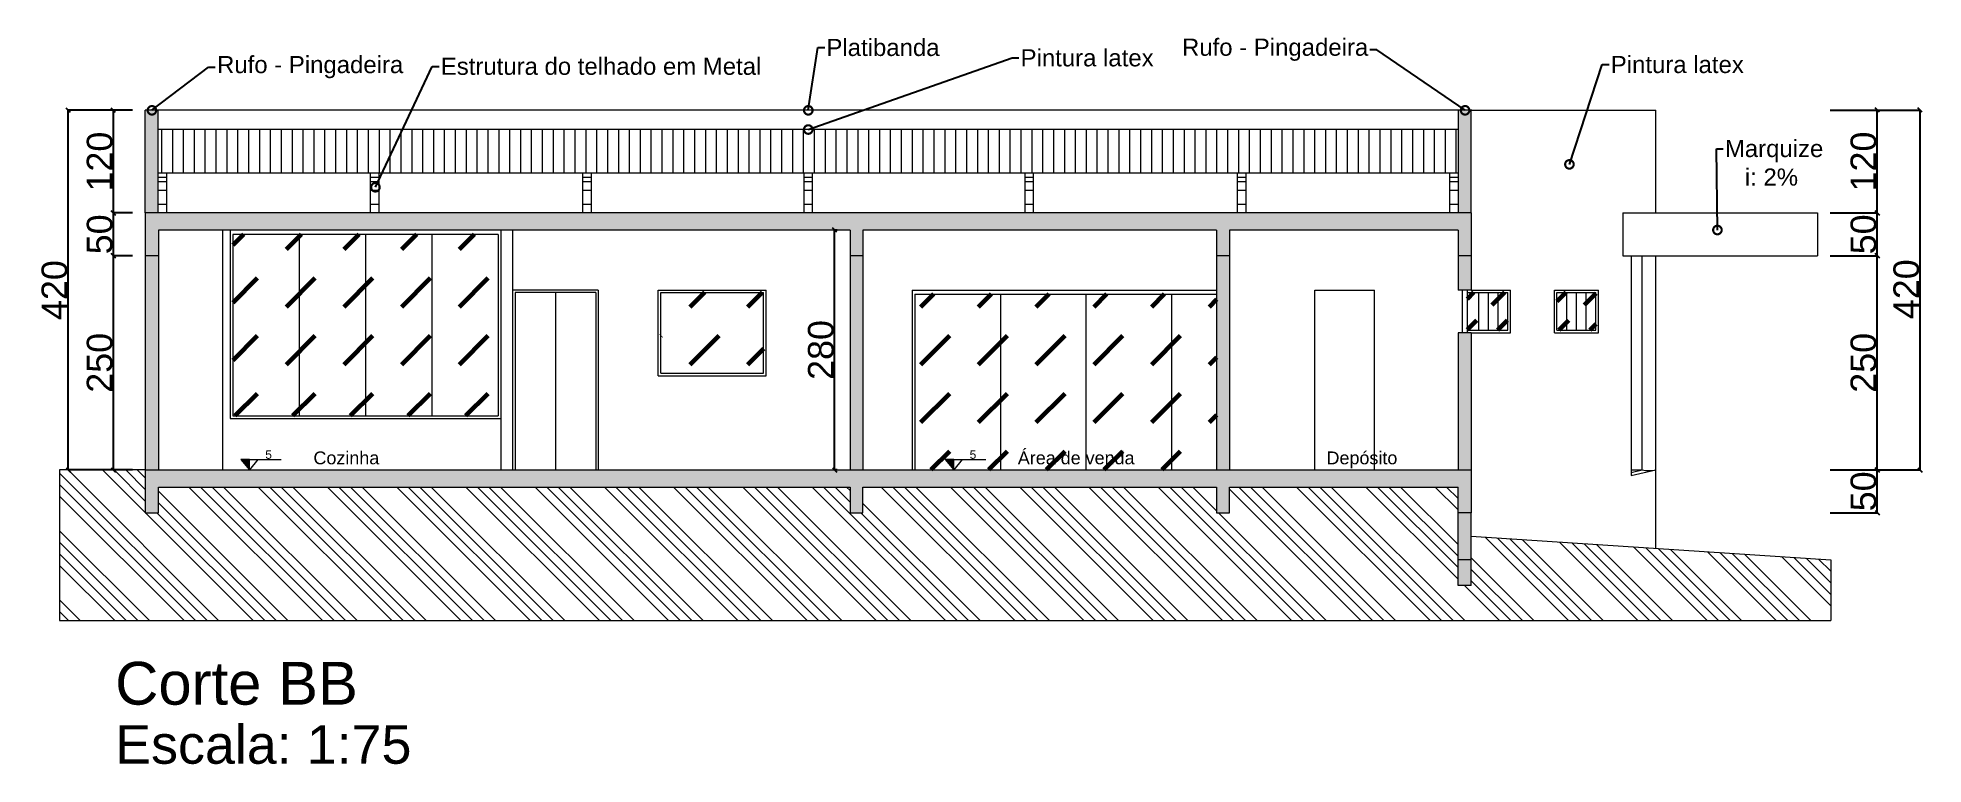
# Model space of a CAD drawing. Header units: millimetres. Extents: x -9997 to 44619, y -1295 to 91103.
# Drawn here: x -2853 to -651, y 54 to 902 of the extents above; entities that cross this region are included whole.
import ezdxf
from ezdxf import colors
from ezdxf.entities.mleader import LeaderData, LeaderLine
from ezdxf.math import Vec2, Vec3

# ---------------------------------------------------------------- set-up
doc = ezdxf.new("R2010")
doc.units = ezdxf.units.MM
doc.header["$LTSCALE"] = 0.1
doc.layers.get('0').update_dxf_attribs({"lineweight": 5})
for name, color, linetype, lineweight in [('aberturas', 6, 'Continuous', 0), ('alvenaria', 5, 'Continuous', 9), ('alvenaria longe', 253, 'Continuous', 0), ('Calha', 7, 'Continuous', 60), ('cota de nivel', 1, 'Continuous', 5), ('Cotas', 250, 'Continuous', 30), ('Hachuras', 250, 'Continuous', 0), ('Telha Fibrocimento', 252, 'Continuous', 0), ('telhado', 40, 'Continuous', 5)]:
    doc.layers.add(name, color=color, linetype=linetype, lineweight=lineweight)
doc.layers.add('ARQ-NOME-AMBIENTE', color=7, linetype='Continuous')
doc.layers.add('nome de ambiente', color=3, linetype='Continuous')
doc.layers.add('corte terreno', color=7, linetype='Continuous', lineweight=5, true_color=0x4f342a)
doc.styles.get("Standard").update_dxf_attribs({"font": 'arial.ttf'})
doc.styles.add('TITULO-NBC', font='arial.ttf')
doc.linetypes.add('ZIGZAG', pattern='A,0.00254,-5.08,[131,ltypeshp.shx,S=5.08,R=0,X=-5.08,Y=0],-10.16,[131,ltypeshp.shx,S=5.08,R=180,X=5.08,Y=0],-5.08', length=20.32254)
doc.dimstyles.new('ISO-25', dxfattribs={"dimtxt": 30, "dimasz": 5, "dimexe": 0, "dimexo": 15, "dimtad": 1, "dimtxsty": 'Standard', "dimblk": 'OBLIQUE', "dimcen": 0, "dimclrd": 7, "dimclre": 7, "dimclrt": 7, "dimadec": 8, "dimazin": 0, "dimtfac": 1, "dimtmove": 0, "dimatfit": 3, "dimldrblk": 'OBLIQUE', "dimfxl": 5, "dimtfillclr": 250, "dimarcsym": 0})

msp = doc.modelspace()

# ---------------------------------------------------------------- texts
at = {"layer": 'ARQ-NOME-AMBIENTE', "color": 5, "transparency": 33554687, "style": 'TITULO-NBC'}
for s, p in [('Cozinha', (-2530.951, 403.755)), ('Área de venda', (-1708.609, 403.755)), ('Depósito', (-1348.209, 403.755))]:
    msp.add_text(s, height=15, dxfattribs=at).set_placement(p)
at = {"layer": 'cota de nivel', "lineweight": 5, "transparency": 33554687, "char_height": 10, "attachment_point": 1}
for insert in [(-2587.207, 420.169), (-1764.865, 420.169)]:
    msp.add_mtext_dynamic_manual_height_columns('5', width=13.84742, gutter_width=50, heights=[0], dxfattribs=dict(at, insert=insert))
at = {"layer": 'nome de ambiente', "color": 18, "lineweight": 0, "true_color": 0x000000}
for s, height, p in [('Corte BB', 50, (-2762.427, 123.144)), ('Escala: 1:75', 45, (-2762.427, 54.191))]:
    msp.add_text(s, height=height, dxfattribs=at).set_placement(p)

# ---------------------------------------------------------------- blocks, each defined once
blk = doc.blocks.new('_DotSmall')
at = {"color": 0, "linetype": 'ByBlock', "const_width": 0.5}
blk.add_lwpolyline([(-0.0625, 0, 1), (0.0625, 0, 1)], format="xyb", close=True, dxfattribs=at)
blk = doc.blocks.new('_Oblique')
at = {"color": 0, "linetype": 'ByBlock', "lineweight": -2}
blk.add_line((-0.5, -0.5), (0.5, 0.5), dxfattribs=at)
blk = doc.blocks.new('*D163')
at = {"layer": 'alvenaria', "color": 7, "linetype": 'ByBlock', "lineweight": -2, "transparency": 16777216}
for p, q in [((-2742.3, 647.2), (-2764.5, 647.2)), ((-2742.3, 397.2), (-2764.5, 397.2))]:
    blk.add_line(p, q, dxfattribs=at)
at = {"layer": 'alvenaria', "color": 7, "lineweight": -2, "transparency": 16777216}
blk.add_line((-2764.5, 397.2), (-2764.5, 647.2), dxfattribs=at)
at = {"layer": 'Defpoints', "color": 0, "linetype": 'ByBlock', "transparency": 16777216}
for p in [(-2764.5, 647.2), (-2727.3, 647.2), (-2727.3, 397.2)]:
    blk.add_point(p, dxfattribs=at)
at = {"layer": 'alvenaria', "color": 7, "linetype": 'ByBlock', "lineweight": -2, "transparency": 16777216, "xscale": 5, "yscale": 5, "zscale": 5}
for p, rotation in [((-2764.5, 647.2), 90), ((-2764.5, 397.2), 270)]:
    blk.add_blockref('_Oblique', p, dxfattribs=dict(at, rotation=rotation))
at = {"layer": 'alvenaria', "color": 7, "linetype": 'ByBlock', "transparency": 16777216, "insert": (-2780.4, 522.2), "char_height": 30, "attachment_point": 5, "rotation": 90}
blk.add_mtext('250', dxfattribs=at)
blk = doc.blocks.new('*D164')
at = {"layer": 'alvenaria', "color": 7, "linetype": 'ByBlock', "lineweight": -2, "transparency": 16777216}
for p, q in [((-2742.3, 697.2), (-2764.5, 697.2)), ((-2742.3, 647.2), (-2764.5, 647.2))]:
    blk.add_line(p, q, dxfattribs=at)
at = {"layer": 'alvenaria', "color": 7, "lineweight": -2, "transparency": 16777216}
blk.add_line((-2764.5, 647.2), (-2764.5, 697.2), dxfattribs=at)
at = {"layer": 'Defpoints', "color": 0, "linetype": 'ByBlock', "transparency": 16777216}
for p in [(-2764.5, 697.2), (-2727.3, 697.2), (-2727.3, 647.2)]:
    blk.add_point(p, dxfattribs=at)
at = {"layer": 'alvenaria', "color": 7, "linetype": 'ByBlock', "lineweight": -2, "transparency": 16777216, "xscale": 5, "yscale": 5, "zscale": 5}
for p, rotation in [((-2764.5, 697.2), 90), ((-2764.5, 647.2), 270)]:
    blk.add_blockref('_Oblique', p, dxfattribs=dict(at, rotation=rotation))
at = {"layer": 'alvenaria', "color": 7, "linetype": 'ByBlock', "transparency": 16777216, "insert": (-2780.4, 672.2), "char_height": 30, "attachment_point": 5, "rotation": 90}
blk.add_mtext('50', dxfattribs=at)
blk = doc.blocks.new('*D165')
at = {"layer": 'alvenaria', "color": 7, "linetype": 'ByBlock', "lineweight": -2, "transparency": 16777216}
for p, q in [((-2742.3, 817), (-2764.5, 817)), ((-2742.3, 697.2), (-2764.5, 697.2))]:
    blk.add_line(p, q, dxfattribs=at)
at = {"layer": 'alvenaria', "color": 7, "lineweight": -2, "transparency": 16777216}
blk.add_line((-2764.5, 697.2), (-2764.5, 817), dxfattribs=at)
at = {"layer": 'Defpoints', "color": 0, "linetype": 'ByBlock', "transparency": 16777216}
for p in [(-2764.5, 817), (-2727.3, 817), (-2727.3, 697.2)]:
    blk.add_point(p, dxfattribs=at)
at = {"layer": 'alvenaria', "color": 7, "linetype": 'ByBlock', "lineweight": -2, "transparency": 16777216, "xscale": 5, "yscale": 5, "zscale": 5}
for p, rotation in [((-2764.5, 817), 90), ((-2764.5, 697.2), 270)]:
    blk.add_blockref('_Oblique', p, dxfattribs=dict(at, rotation=rotation))
at = {"layer": 'alvenaria', "color": 7, "linetype": 'ByBlock', "transparency": 16777216, "insert": (-2780.4, 757.1), "char_height": 30, "attachment_point": 5, "rotation": 90}
blk.add_mtext('120', dxfattribs=at)
blk = doc.blocks.new('*D166')
at = {"layer": 'alvenaria', "color": 7, "linetype": 'ByBlock', "lineweight": -2, "transparency": 16777216}
for p, q in [((-2742.3, 817), (-2817.2, 817)), ((-2742.3, 397.2), (-2817.2, 397.2))]:
    blk.add_line(p, q, dxfattribs=at)
at = {"layer": 'alvenaria', "color": 7, "lineweight": -2, "transparency": 16777216}
blk.add_line((-2817.2, 397.2), (-2817.2, 817), dxfattribs=at)
at = {"layer": 'Defpoints', "color": 0, "linetype": 'ByBlock', "transparency": 16777216}
for p in [(-2817.2, 817), (-2727.3, 817), (-2727.3, 397.2)]:
    blk.add_point(p, dxfattribs=at)
at = {"layer": 'alvenaria', "color": 7, "linetype": 'ByBlock', "lineweight": -2, "transparency": 16777216, "xscale": 5, "yscale": 5, "zscale": 5}
for p, rotation in [((-2817.2, 817), 90), ((-2817.2, 397.2), 270)]:
    blk.add_blockref('_Oblique', p, dxfattribs=dict(at, rotation=rotation))
at = {"layer": 'alvenaria', "color": 7, "linetype": 'ByBlock', "transparency": 16777216, "insert": (-2833.2, 607.1), "char_height": 30, "attachment_point": 5, "rotation": 90}
blk.add_mtext('420', dxfattribs=at)
blk = doc.blocks.new('*D167')
at = {"layer": 'alvenaria', "color": 7, "linetype": 'ByBlock', "lineweight": -2, "transparency": 16777216}
for p, q in [((-1919.4, 677.2), (-1922.5, 677.2)), ((-1919.4, 397.2), (-1922.5, 397.2))]:
    blk.add_line(p, q, dxfattribs=at)
at = {"layer": 'alvenaria', "color": 7, "lineweight": -2, "transparency": 16777216}
blk.add_line((-1922.5, 397.2), (-1922.5, 677.2), dxfattribs=at)
at = {"layer": 'Defpoints', "color": 0, "linetype": 'ByBlock', "transparency": 16777216}
for p in [(-1922.5, 677.2), (-1904.4, 677.2), (-1904.4, 397.2)]:
    blk.add_point(p, dxfattribs=at)
at = {"layer": 'alvenaria', "color": 7, "linetype": 'ByBlock', "lineweight": -2, "transparency": 16777216, "xscale": 5, "yscale": 5, "zscale": 5}
for p, rotation in [((-1922.5, 677.2), 90), ((-1922.5, 397.2), 270)]:
    blk.add_blockref('_Oblique', p, dxfattribs=dict(at, rotation=rotation))
at = {"layer": 'alvenaria', "color": 7, "linetype": 'ByBlock', "transparency": 16777216, "insert": (-1938.4, 537.2), "char_height": 30, "attachment_point": 5, "rotation": 90}
blk.add_mtext('280', dxfattribs=at)
blk = doc.blocks.new('*D157')
at = {"layer": 'alvenaria', "color": 7, "linetype": 'ByBlock', "lineweight": -2, "transparency": 16777216}
for p, q in [((-760.1, 647.2), (-705.3, 647.2)), ((-760.1, 397.2), (-705.3, 397.2))]:
    blk.add_line(p, q, dxfattribs=at)
at = {"layer": 'alvenaria', "color": 7, "lineweight": -2, "transparency": 16777216}
blk.add_line((-705.3, 397.2), (-705.3, 647.2), dxfattribs=at)
at = {"layer": 'Defpoints', "color": 0, "linetype": 'ByBlock', "transparency": 16777216}
for p in [(-775.1, 647.2), (-705.3, 647.2), (-775.1, 397.2)]:
    blk.add_point(p, dxfattribs=at)
at = {"layer": 'alvenaria', "color": 7, "linetype": 'ByBlock', "lineweight": -2, "transparency": 16777216, "xscale": 5, "yscale": 5, "zscale": 5}
for p, rotation in [((-705.3, 647.2), 90), ((-705.3, 397.2), 270)]:
    blk.add_blockref('_Oblique', p, dxfattribs=dict(at, rotation=rotation))
at = {"layer": 'alvenaria', "color": 7, "linetype": 'ByBlock', "transparency": 16777216, "insert": (-721.2, 522.2), "char_height": 30, "attachment_point": 5, "rotation": 90}
blk.add_mtext('250', dxfattribs=at)
blk = doc.blocks.new('*D168')
at = {"layer": 'alvenaria', "color": 7, "linetype": 'ByBlock', "lineweight": -2, "transparency": 16777216}
for p, q in [((-760.1, 697.2), (-705.3, 697.2)), ((-760.1, 647.2), (-705.3, 647.2))]:
    blk.add_line(p, q, dxfattribs=at)
at = {"layer": 'alvenaria', "color": 7, "lineweight": -2, "transparency": 16777216}
blk.add_line((-705.3, 647.2), (-705.3, 697.2), dxfattribs=at)
at = {"layer": 'Defpoints', "color": 0, "linetype": 'ByBlock', "transparency": 16777216}
for p in [(-775.1, 697.2), (-705.3, 697.2), (-775.1, 647.2)]:
    blk.add_point(p, dxfattribs=at)
at = {"layer": 'alvenaria', "color": 7, "linetype": 'ByBlock', "lineweight": -2, "transparency": 16777216, "xscale": 5, "yscale": 5, "zscale": 5}
for p, rotation in [((-705.3, 697.2), 90), ((-705.3, 647.2), 270)]:
    blk.add_blockref('_Oblique', p, dxfattribs=dict(at, rotation=rotation))
at = {"layer": 'alvenaria', "color": 7, "linetype": 'ByBlock', "transparency": 16777216, "insert": (-721.2, 672.2), "char_height": 30, "attachment_point": 5, "rotation": 90}
blk.add_mtext('50', dxfattribs=at)
blk = doc.blocks.new('*D169')
at = {"layer": 'alvenaria', "color": 7, "linetype": 'ByBlock', "lineweight": -2, "transparency": 16777216}
for p, q in [((-760.1, 817.2), (-705.3, 817.2)), ((-760.1, 697.2), (-705.3, 697.2))]:
    blk.add_line(p, q, dxfattribs=at)
at = {"layer": 'alvenaria', "color": 7, "lineweight": -2, "transparency": 16777216}
blk.add_line((-705.3, 697.2), (-705.3, 817.2), dxfattribs=at)
at = {"layer": 'Defpoints', "color": 0, "linetype": 'ByBlock', "transparency": 16777216}
for p in [(-775.1, 817.2), (-705.3, 817.2), (-775.1, 697.2)]:
    blk.add_point(p, dxfattribs=at)
at = {"layer": 'alvenaria', "color": 7, "linetype": 'ByBlock', "lineweight": -2, "transparency": 16777216, "xscale": 5, "yscale": 5, "zscale": 5}
for p, rotation in [((-705.3, 817.2), 90), ((-705.3, 697.2), 270)]:
    blk.add_blockref('_Oblique', p, dxfattribs=dict(at, rotation=rotation))
at = {"layer": 'alvenaria', "color": 7, "linetype": 'ByBlock', "transparency": 16777216, "insert": (-721.2, 757.2), "char_height": 30, "attachment_point": 5, "rotation": 90}
blk.add_mtext('120', dxfattribs=at)
blk = doc.blocks.new('*D158')
at = {"layer": 'alvenaria', "color": 7, "linetype": 'ByBlock', "lineweight": -2, "transparency": 16777216}
for p, q in [((-760.1, 817.2), (-655.2, 817.2)), ((-760.1, 397.2), (-655.2, 397.2))]:
    blk.add_line(p, q, dxfattribs=at)
at = {"layer": 'alvenaria', "color": 7, "lineweight": -2, "transparency": 16777216}
blk.add_line((-655.2, 397.2), (-655.2, 817.2), dxfattribs=at)
at = {"layer": 'Defpoints', "color": 0, "linetype": 'ByBlock', "transparency": 16777216}
for p in [(-775.1, 817.2), (-655.2, 817.2), (-775.1, 397.2)]:
    blk.add_point(p, dxfattribs=at)
at = {"layer": 'alvenaria', "color": 7, "linetype": 'ByBlock', "lineweight": -2, "transparency": 16777216, "xscale": 5, "yscale": 5, "zscale": 5}
for p, rotation in [((-655.2, 817.2), 90), ((-655.2, 397.2), 270)]:
    blk.add_blockref('_Oblique', p, dxfattribs=dict(at, rotation=rotation))
at = {"layer": 'alvenaria', "color": 7, "linetype": 'ByBlock', "transparency": 16777216, "insert": (-671.2, 608.1), "char_height": 30, "attachment_point": 5, "rotation": 90}
blk.add_mtext('420', dxfattribs=at)
blk = doc.blocks.new('*D159')
at = {"layer": 'alvenaria', "color": 7, "linetype": 'ByBlock', "lineweight": -2, "transparency": 16777216}
for p, q in [((-760.1, 397.2), (-705.3, 397.2)), ((-760.1, 347.2), (-705.3, 347.2))]:
    blk.add_line(p, q, dxfattribs=at)
at = {"layer": 'alvenaria', "color": 7, "lineweight": -2, "transparency": 16777216}
blk.add_line((-705.3, 347.2), (-705.3, 397.2), dxfattribs=at)
at = {"layer": 'Defpoints', "color": 0, "linetype": 'ByBlock', "transparency": 16777216}
for p in [(-775.1, 397.2), (-705.3, 397.2), (-775.1, 347.2)]:
    blk.add_point(p, dxfattribs=at)
at = {"layer": 'alvenaria', "color": 7, "linetype": 'ByBlock', "lineweight": -2, "transparency": 16777216, "xscale": 5, "yscale": 5, "zscale": 5}
for p, rotation in [((-705.3, 397.2), 90), ((-705.3, 347.2), 270)]:
    blk.add_blockref('_Oblique', p, dxfattribs=dict(at, rotation=rotation))
at = {"layer": 'alvenaria', "color": 7, "linetype": 'ByBlock', "transparency": 16777216, "insert": (-721.2, 372.2), "char_height": 30, "attachment_point": 5, "rotation": 90}
blk.add_mtext('50', dxfattribs=at)

# ---------------------------------------------------------------- dimensions: what is measured, and where the dimension line sits
at = {"layer": 'alvenaria', "color": 30, "linetype": 'ByBlock', "true_color": 0xf26722}
dim = msp.add_linear_dim(base=(-2817.233, 816.972), p1=(-2727.282, 397.196), p2=(-2727.282, 816.972), angle=90, text='420', dimstyle='ISO-25', dxfattribs=at)
dim.commit()
dim.dimension.update_dxf_attribs({"geometry": '*D166', "text_midpoint": (-2833.175, 607.084)})
dim = msp.add_linear_dim(base=(-2764.463, 816.972), p1=(-2727.282, 697.196), p2=(-2727.282, 816.972), angle=90, text='120', dimstyle='ISO-25', override={"dimtmove": 1}, dxfattribs=at)
dim.commit()
dim.dimension.update_dxf_attribs({"geometry": '*D165', "text_midpoint": (-2780.405, 757.084)})
for base, p1, p2, picture, middle in [((-705.298, 817.196), (-775.057, 697.196), (-775.057, 817.196), '*D169', (-721.241, 757.196)), ((-2764.463, 697.196), (-2727.282, 647.196), (-2727.282, 697.196), '*D164', (-2780.405, 672.196)), ((-705.298, 697.196), (-775.057, 647.196), (-775.057, 697.196), '*D168', (-721.241, 672.196))]:
    dim = msp.add_linear_dim(base=base, p1=p1, p2=p2, angle=90, dimstyle='ISO-25', override={"dimtmove": 1}, dxfattribs=at)
    dim.commit()
    dim.dimension.update_dxf_attribs({"geometry": picture, "text_midpoint": middle})
dim = msp.add_linear_dim(base=(-655.232, 817.196), p1=(-775.057, 397.196), p2=(-775.057, 817.196), angle=90, dimstyle='ISO-25', dxfattribs=at)
dim.commit()
dim.dimension.update_dxf_attribs({"geometry": '*D158', "text_midpoint": (-655.232, 608.129), "dimtype": 161})
for base, p1, p2, picture, middle in [((-1922.492, 677.196), (-1904.417, 397.196), (-1904.417, 677.196), '*D167', (-1938.435, 537.196)), ((-2764.463, 647.196), (-2727.282, 397.196), (-2727.282, 647.196), '*D163', (-2780.405, 522.196)), ((-705.298, 647.196), (-775.057, 397.196), (-775.057, 647.196), '*D157', (-721.241, 522.196)), ((-705.298, 397.196), (-775.057, 347.196), (-775.057, 397.196), '*D159', (-721.241, 372.196))]:
    dim = msp.add_linear_dim(base=base, p1=p1, p2=p2, angle=90, dimstyle='ISO-25', dxfattribs=at)
    dim.commit()
    dim.dimension.update_dxf_attribs({"geometry": picture, "text_midpoint": middle})

# ---------------------------------------------------------------- hatches: boundary and pattern name
at = {"layer": 'aberturas', "linetype": 'ByBlock', "true_color": 0x939598}
h = msp.add_hatch(color=252, dxfattribs=at)
h.dxf.hatch_style = 1
h.paths.add_polyline_path([(-2711.758, 647.196), (-2727.282, 647.196), (-2727.282, 397.196), (-2711.758, 397.196)])
h.paths.add_polyline_path([(-2712.282, 816.972), (-2727.282, 816.972), (-2727.282, 697.196), (-2712.282, 697.196)])
h.paths.add_polyline_path([(-1904.417, 397.196), (-1889.417, 397.196), (-1889.417, 647.196), (-1904.417, 647.196)])
h.paths.add_polyline_path([(-1476.617, 397.196), (-1461.617, 397.196), (-1461.617, 647.196), (-1476.617, 647.196)])
h.paths.add_polyline_path([(-1194.695, 292.196), (-1179.172, 292.196), (-1179.172, 347.196), (-1194.695, 347.196)])
h.paths.add_polyline_path([(-1194.695, 397.196), (-1179.172, 397.196), (-1179.172, 557.196), (-1194.695, 557.196)])
h.paths.add_polyline_path([(-1179.172, 647.196), (-1194.695, 647.196), (-1194.695, 607.196), (-1179.172, 607.196)])
h.paths.add_polyline_path([(-1194.172, 697.196), (-1179.172, 697.196), (-1179.172, 816.972), (-1194.172, 816.972)])
at = {"layer": 'Calha', "linetype": 'ByBlock'}
h = msp.add_hatch(dxfattribs=at)
h.set_pattern_fill('DASH', color=4, scale=15, angle=225)
h.set_pattern_definition([(225, (-12093.31, 822.91), (-2e-14, -67.35192), [47.625, -47.625])])
h.paths.add_polyline_path([(-2625.254, 460.196), (-2547.754, 460.196), (-2547.754, 672.196), (-2625.254, 672.196)])
h.paths.add_polyline_path([(-2547.754, 460.196), (-2470.254, 460.196), (-2470.254, 672.196), (-2547.754, 672.196)])
h.paths.add_polyline_path([(-2470.254, 460.196), (-2392.754, 460.196), (-2392.754, 672.196), (-2470.254, 672.196)])
h.paths.add_polyline_path([(-2392.754, 460.196), (-2315.254, 460.196), (-2315.254, 672.196), (-2392.754, 672.196)])
h.paths.add_polyline_path([(-2125.454, 510.196), (-2005.454, 510.196), (-2005.454, 604.196), (-2125.454, 604.196)])
h.paths.add_polyline_path([(-1829.017, 397.196), (-1476.617, 397.196), (-1476.617, 602.196), (-1829.017, 602.196)])
h = msp.add_hatch(dxfattribs=at)
h.set_pattern_fill('DASH', color=4, scale=8, angle=225)
h.set_pattern_definition([(225, (-12093.31, 822.912), (-8e-15, -35.921024), [25.4, -25.4])])
h.paths.add_polyline_path([(-1184.172, 560.196), (-1170.496, 560.196), (-1170.496, 604.196), (-1184.172, 604.196)])
h.paths.add_polyline_path([(-1170.496, 560.196), (-1159.123, 560.196), (-1159.123, 604.196), (-1170.496, 604.196)])
h.paths.add_polyline_path([(-1159.123, 560.196), (-1147.75, 560.196), (-1147.75, 604.196), (-1159.123, 604.196)])
h.paths.add_polyline_path([(-1147.75, 560.196), (-1136.377, 560.196), (-1136.377, 604.196), (-1147.75, 604.196)])
h.paths.add_polyline_path([(-1079.198, 560.196), (-1067.825, 560.196), (-1067.825, 604.196), (-1079.198, 604.196)])
h.paths.add_polyline_path([(-1067.825, 560.196), (-1056.451, 560.196), (-1056.451, 604.196), (-1067.825, 604.196)])
h.paths.add_polyline_path([(-1056.451, 560.196), (-1045.078, 560.196), (-1045.078, 604.196), (-1056.451, 604.196)])
h.paths.add_polyline_path([(-1045.078, 560.196), (-1033.705, 560.196), (-1033.705, 604.196), (-1045.078, 604.196)])
at = {"layer": 'corte terreno', "linetype": 'ByBlock', "lineweight": 0}
h = msp.add_hatch(dxfattribs=at)
h.set_pattern_fill('ANSI34', color=256, scale=3, angle=450)
h.set_pattern_definition([(135, (-12093.31, 822.91), (-40.41115, -40.41115), []), (135, (-12093.31, 836.38), (-40.41115, -40.41115), []), (135, (-12093.31, 849.853), (-40.41115, -40.41115), []), (135, (-12093.31, 863.323), (-40.41115, -40.41115), [])])
h.paths.add_polyline_path([(-759.364, 221.358), (-759.364, 292.196), (-1179.172, 319.696), (-1179.172, 262.196), (-1194.695, 262.196), (-1194.695, 292.196), (-1194.695, 347.196), (-1194.695, 377.196), (-1461.617, 377.196), (-1461.617, 347.196), (-1476.617, 347.196), (-1476.617, 377.196), (-1889.417, 377.196), (-1889.417, 347.196), (-1904.417, 347.196), (-1904.417, 377.196), (-2711.758, 377.196), (-2711.758, 347.196), (-2727.282, 347.196), (-2727.282, 377.196), (-2727.282, 397.196), (-2827.282, 397.196), (-2827.282, 221.358)])
at = {"layer": 'cota de nivel', "linetype": 'ByBlock'}
h = msp.add_hatch(color=256, dxfattribs=at)
h.dxf.hatch_style = 1
h.paths.add_polyline_path([(-2605.738, 409.22), (-2615.738, 409.22), (-2605.738, 397.196)])
h = msp.add_hatch(color=256, dxfattribs=at)
h.dxf.hatch_style = 1
h.paths.add_polyline_path([(-1783.397, 409.22), (-1793.397, 409.22), (-1783.397, 397.196)])
at = {"layer": 'Hachuras', "linetype": 'ByBlock', "lineweight": 0, "true_color": 0x000000}
h = msp.add_hatch(dxfattribs=at)
h.set_pattern_fill('AR-CONC', color=18, scale=0.1)
h.set_pattern_definition([(50, (741.687, 417.272), (18.21847, -1.59391), [1.905, -20.955]), (355, (741.687, 417.272), (-3.52434, 19.10568), [1.524, -16.76406]), (100.45144, (743.205, 417.14), (14.694125, 17.511775), [1.619, -17.80902]), (46.1842, (741.687, 422.352), (27.1079, -4.20423), [2.8575, -31.4325]), (96.6356, (743.946, 422.002), (23.74041, 24.74261), [2.4285, -26.71356]), (351.18415, (741.687, 422.352), (23.74041, 24.74261), [2.286, -25.14597]), (21, (744.227, 421.082), (15.16144, -10.22652), [1.905, -20.955]), (326, (744.227, 421.082), (6.1802, 18.4188), [1.524, -16.764]), (71.45144, (745.49, 420.23), (21.34164, 8.19228), [1.619, -17.80899]), (37.5, (741.687, 417.272), (0.30886, 8.455504), [0, -16.5608, 0, -17.018, 0, -16.8275]), (7.5, (741.687, 417.272), (6.681966, 10.018057), [0, -9.7028, 0, -16.1798, 0, -6.4135]), (327.5, (736.023, 417.272), (13.55906, -0.572874), [0, -6.35, 0, -19.812, 0, -26.289]), (317.5, (733.483, 417.272), (14.81292, 2.54265), [0, -8.255, 0, -13.1572, 0, -18.669])])
h.paths.add_polyline_path([(-2711.758, 377.196), (-1904.417, 377.196), (-1904.417, 347.196), (-1889.417, 347.196), (-1889.417, 377.196), (-1476.617, 377.196), (-1476.617, 347.196), (-1461.617, 347.196), (-1461.617, 377.196), (-1194.695, 377.196), (-1194.695, 347.196), (-1179.172, 347.196), (-1179.172, 397.196), (-2727.282, 397.196), (-2727.282, 377.196), (-2727.282, 347.196), (-2711.758, 347.196)])
h.paths.add_polyline_path([(-2727.282, 697.196), (-2727.282, 647.196), (-2711.758, 647.196), (-2711.758, 677.196), (-1904.417, 677.196), (-1904.417, 647.196), (-1889.417, 647.196), (-1889.417, 677.196), (-1476.617, 677.196), (-1476.617, 647.196), (-1461.617, 647.196), (-1461.617, 677.196), (-1194.695, 677.196), (-1194.695, 647.196), (-1179.172, 647.196), (-1179.172, 697.196)])
h.paths.add_polyline_path([(-1179.172, 292.196), (-1194.695, 292.196), (-1194.695, 262.196), (-1179.172, 262.196)])
at = {"layer": 'Telha Fibrocimento', "linetype": 'ByBlock', "lineweight": 0, "true_color": 0xc7c8ca}
h = msp.add_hatch(dxfattribs=at)
h.set_pattern_fill('ANSI31', color=9, scale=4, angle=225)
h.set_pattern_definition([(270, (-12093.287, 822.51), (12.7, -4e-15), [])])
h.paths.add_polyline_path([(-2712.282, 794.573), (-2712.282, 743.516), (-1194.172, 743.516), (-1194.172, 794.573)])

# ---------------------------------------------------------------- linework, layer by layer
at = {"layer": 'aberturas'}
for p, q in [((-2628.254, 677.196), (-2628.254, 457.196)), ((-2315.254, 672.196), (-2625.254, 672.196)), ((-2625.254, 672.196), (-2625.254, 460.196)), ((-2547.754, 672.196), (-2547.754, 460.196)), ((-2470.254, 672.196), (-2470.254, 460.196)), ((-2392.754, 672.196), (-2392.754, 460.196)), ((-2315.254, 672.196), (-2315.254, 460.196)), ((-2198.454, 607.196), (-2298.454, 607.196)), ((-2295.454, 604.196), (-2295.454, 397.196)), ((-2201.454, 604.196), (-2295.454, 604.196)), ((-2248.454, 604.196), (-2248.454, 397.196)), ((-2201.454, 604.196), (-2201.454, 397.196)), ((-2198.454, 607.196), (-2198.454, 397.196)), ((-1832.017, 607.196), (-1476.617, 607.196)), ((-1832.017, 607.196), (-1832.017, 397.196)), ((-1829.017, 602.196), (-1476.617, 602.196)), ((-1829.017, 602.196), (-1829.017, 397.196)), ((-1729.017, 602.196), (-1729.017, 397.196)), ((-1629.017, 602.196), (-1629.017, 397.196)), ((-1529.017, 602.196), (-1529.017, 397.196)), ((-1362.017, 607.196), (-1292.017, 607.196)), ((-1189.695, 607.196), (-1189.695, 557.196)), ((-1184.172, 607.196), (-1184.172, 557.196)), ((-1184.172, 604.196), (-1136.377, 604.196)), ((-1179.172, 607.196), (-1133.377, 607.196)), ((-1170.496, 560.196), (-1170.496, 604.196)), ((-1159.123, 560.196), (-1159.123, 604.196)), ((-1147.75, 560.196), (-1147.75, 604.196)), ((-1136.377, 560.196), (-1136.377, 604.196)), ((-1133.377, 557.196), (-1133.377, 607.196)), ((-1082.198, 607.196), (-1030.705, 607.196)), ((-1082.198, 557.196), (-1082.198, 607.196)), ((-1079.198, 604.196), (-1033.705, 604.196)), ((-1079.198, 560.196), (-1079.198, 604.196)), ((-1067.825, 560.196), (-1067.825, 604.196)), ((-1056.451, 560.196), (-1056.451, 604.196)), ((-1045.078, 560.196), (-1045.078, 604.196)), ((-1033.705, 560.196), (-1033.705, 604.196)), ((-1030.705, 557.196), (-1030.705, 607.196)), ((-1184.172, 560.196), (-1136.377, 560.196)), ((-1179.172, 557.196), (-1133.377, 557.196)), ((-1082.198, 557.196), (-1030.705, 557.196)), ((-1079.198, 560.196), (-1033.705, 560.196)), ((-2628.254, 457.196), (-2312.254, 457.196)), ((-2625.254, 460.196), (-2315.254, 460.196))]:
    msp.add_line(p, q, dxfattribs=at)
at = {"layer": 'aberturas', "linetype": 'ByBlock'}
for p, q in [((-2128.454, 507.196), (-2128.454, 607.196)), ((-2128.454, 607.196), (-2002.454, 607.196)), ((-2125.454, 510.196), (-2125.454, 604.196)), ((-2125.454, 604.196), (-2005.454, 604.196)), ((-2005.454, 510.196), (-2005.454, 604.196)), ((-2002.454, 507.196), (-2002.454, 607.196)), ((-1362.017, 397.196), (-1362.017, 607.196)), ((-1292.017, 397.196), (-1292.017, 607.196)), ((-2128.454, 507.196), (-2002.454, 507.196)), ((-2125.454, 510.196), (-2005.454, 510.196))]:
    msp.add_line(p, q, dxfattribs=at)
at = {"layer": 'alvenaria'}
for p, q in [((-2727.282, 697.196), (-2727.282, 816.972)), ((-2711.758, 816.972), (-2727.282, 816.972)), ((-2712.282, 697.196), (-2712.282, 816.972)), ((-1194.172, 697.196), (-1194.172, 817.196)), ((-1178.648, 816.972), (-1194.172, 816.972)), ((-1179.172, 697.196), (-1179.172, 817.196)), ((-2727.282, 697.196), (-2727.282, 397.196)), ((-1179.172, 697.196), (-2727.282, 697.196)), ((-1179.172, 697.196), (-1179.172, 607.196)), ((-2711.758, 677.196), (-2711.758, 397.196)), ((-1904.417, 677.196), (-2711.758, 677.196)), ((-1904.417, 677.196), (-1904.417, 397.196)), ((-1889.417, 677.196), (-1889.417, 397.196)), ((-1476.617, 677.196), (-1889.417, 677.196)), ((-1476.617, 677.196), (-1476.617, 397.196)), ((-1461.617, 677.196), (-1461.617, 397.196)), ((-1194.695, 677.196), (-1461.617, 677.196)), ((-1194.695, 677.196), (-1194.695, 607.196)), ((-2711.758, 647.196), (-2727.282, 647.196)), ((-1889.417, 647.196), (-1904.417, 647.196)), ((-1461.617, 647.196), (-1476.617, 647.196)), ((-1179.172, 647.196), (-1194.695, 647.196)), ((-1194.695, 557.196), (-1194.695, 397.196)), ((-1179.172, 557.196), (-1179.172, 397.196)), ((-2727.282, 397.196), (-1179.172, 397.196)), ((-2727.282, 397.196), (-2727.282, 377.196)), ((-1179.172, 397.196), (-1179.172, 347.196)), ((-2727.282, 377.196), (-2727.282, 347.196)), ((-2711.758, 377.196), (-1904.417, 377.196)), ((-2711.758, 347.196), (-2711.758, 377.196)), ((-1904.417, 377.196), (-1904.417, 347.196)), ((-1889.417, 377.196), (-1476.617, 377.196)), ((-1889.417, 347.196), (-1889.417, 377.196)), ((-1476.617, 377.196), (-1476.617, 347.196)), ((-1461.617, 377.196), (-1194.695, 377.196)), ((-1461.617, 347.196), (-1461.617, 377.196)), ((-1194.695, 347.196), (-1194.695, 377.196)), ((-2727.282, 347.196), (-2711.758, 347.196)), ((-1904.417, 347.196), (-1889.417, 347.196)), ((-1476.617, 347.196), (-1461.617, 347.196)), ((-1179.172, 347.196), (-1194.695, 347.196)), ((-1194.695, 262.196), (-1194.695, 292.196)), ((-1179.172, 262.196), (-1194.695, 262.196))]:
    msp.add_line(p, q, dxfattribs=at)
at = {"layer": 'alvenaria', "linetype": 'ByBlock'}
for p, q in [((-1179.172, 607.196), (-1194.695, 607.196)), ((-1179.172, 557.196), (-1194.695, 557.196)), ((-1194.695, 292.196), (-1194.695, 347.196)), ((-1179.172, 292.196), (-1179.172, 347.196)), ((-1179.172, 292.196), (-1194.695, 292.196)), ((-1179.172, 262.196), (-1179.172, 292.196))]:
    msp.add_line(p, q, dxfattribs=at)
at = {"layer": 'alvenaria longe', "lineweight": 0}
msp.add_line((-1194.172, 816.972), (-2712.282, 816.972), dxfattribs=at)
at = {"layer": 'alvenaria longe', "linetype": 'ByBlock'}
for p, q in [((-1179.172, 817.196), (-963.92, 817.196)), ((-963.92, 697.196), (-963.92, 817.196)), ((-1002.399, 697.196), (-775.057, 697.196)), ((-1002.399, 697.196), (-1002.399, 647.196)), ((-775.057, 697.196), (-775.057, 647.196)), ((-1002.399, 647.196), (-775.057, 647.196)), ((-992.399, 647.196), (-992.399, 390.7)), ((-963.92, 305.596), (-963.92, 647.196))]:
    msp.add_line(p, q, dxfattribs=at)
at = {"layer": 'alvenaria longe'}
for p, q in [((-963.92, 697.196), (-963.92, 817.196)), ((-2637.251, 677.196), (-2637.251, 397.196)), ((-2312.254, 677.196), (-2312.254, 397.196)), ((-2298.454, 677.196), (-2298.454, 397.196)), ((-979.526, 397.196), (-979.526, 647.196)), ((-992.399, 397.196), (-979.526, 397.196)), ((-992.399, 394.26), (-979.526, 397.196)), ((-992.399, 390.7), (-963.92, 397.196))]:
    msp.add_line(p, q, dxfattribs=at)
at = {"layer": 'alvenaria longe', "linetype": 'ByBlock'}
msp.add_arc((-971.723, 433.134), 36.775, 257.74929, 282.25071, dxfattribs=at)
at = {"layer": 'corte terreno'}
for p, q in [((-2727.282, 397.196), (-2827.282, 397.196)), ((-2827.282, 397.196), (-2827.282, 221.358)), ((-759.364, 292.196), (-759.364, 221.358)), ((-2827.282, 221.358), (-759.364, 221.358))]:
    msp.add_line(p, q, dxfattribs=at)
at = {"layer": 'corte terreno', "linetype": 'ByBlock'}
msp.add_line((-1179.172, 319.696), (-759.364, 292.196), dxfattribs=at)
at = {"layer": 'cota de nivel', "linetype": 'ByBlock'}
for p, q in [((-2605.738, 409.22), (-2615.738, 409.22)), ((-2615.738, 409.22), (-2605.738, 397.196)), ((-2605.738, 397.196), (-2605.738, 409.22)), ((-2605.738, 409.22), (-2595.738, 409.22)), ((-2595.738, 409.22), (-2605.738, 397.196)), ((-2595.738, 409.22), (-2568.467, 409.22)), ((-1783.397, 409.22), (-1793.397, 409.22)), ((-1793.397, 409.22), (-1783.397, 397.196)), ((-1783.397, 397.196), (-1783.397, 409.22)), ((-1783.397, 409.22), (-1773.397, 409.22)), ((-1773.397, 409.22), (-1783.397, 397.196)), ((-1773.397, 409.22), (-1746.125, 409.22))]:
    msp.add_line(p, q, dxfattribs=at)
at = {"layer": 'Telha Fibrocimento', "lineweight": 0}
msp.add_line((-1194.172, 794.573), (-2712.282, 794.573), dxfattribs=at)
at = {"layer": 'Telha Fibrocimento', "linetype": 'ZIGZAG', "lineweight": 9}
msp.add_line((-1194.172, 743.516), (-2712.282, 743.516), dxfattribs=at)
at = {"layer": 'telhado', "lineweight": 9}
for p, q in [((-2702.282, 738.516), (-2712.282, 738.516)), ((-2702.282, 733.516), (-2712.282, 733.516)), ((-2702.282, 738.516), (-2702.282, 743.516)), ((-2702.282, 723.516), (-2702.282, 733.516)), ((-2464.282, 738.516), (-2464.282, 743.516)), ((-2454.282, 738.516), (-2464.282, 738.516)), ((-2454.282, 733.516), (-2464.282, 733.516)), ((-2464.282, 723.516), (-2464.282, 733.516)), ((-2454.282, 738.516), (-2454.282, 743.516)), ((-2454.282, 723.516), (-2454.282, 733.516)), ((-2216.282, 738.516), (-2216.282, 743.516)), ((-2206.282, 738.516), (-2216.282, 738.516)), ((-2206.282, 733.516), (-2216.282, 733.516)), ((-2216.282, 723.516), (-2216.282, 733.516)), ((-2206.282, 738.516), (-2206.282, 743.516)), ((-2206.282, 723.516), (-2206.282, 733.516)), ((-1948.227, 738.516), (-1958.227, 738.516)), ((-1948.227, 733.516), (-1958.227, 733.516)), ((-1700.172, 738.516), (-1700.172, 743.516)), ((-1690.172, 738.516), (-1700.172, 738.516)), ((-1690.172, 733.516), (-1700.172, 733.516)), ((-1700.172, 723.516), (-1700.172, 733.516)), ((-1690.172, 738.516), (-1690.172, 743.516)), ((-1690.172, 723.516), (-1690.172, 733.516)), ((-1452.172, 738.516), (-1452.172, 743.516)), ((-1442.172, 738.516), (-1452.172, 738.516)), ((-1442.172, 733.516), (-1452.172, 733.516)), ((-1452.172, 723.516), (-1452.172, 733.516)), ((-1442.172, 738.516), (-1442.172, 743.516)), ((-1442.172, 723.516), (-1442.172, 733.516)), ((-1204.172, 738.516), (-1204.172, 743.516)), ((-1194.172, 738.516), (-1204.172, 738.516)), ((-1194.172, 733.516), (-1204.172, 733.516)), ((-1204.172, 723.516), (-1204.172, 733.516)), ((-2702.282, 723.516), (-2712.282, 723.516)), ((-2702.282, 707.196), (-2712.282, 707.196)), ((-2702.282, 697.196), (-2702.282, 707.196)), ((-2454.282, 723.516), (-2464.282, 723.516)), ((-2454.282, 707.196), (-2464.282, 707.196)), ((-2464.282, 697.196), (-2464.282, 707.196)), ((-2454.282, 697.196), (-2454.282, 707.196)), ((-2206.282, 723.516), (-2216.282, 723.516)), ((-2206.282, 707.196), (-2216.282, 707.196)), ((-2216.282, 697.196), (-2216.282, 707.196)), ((-2206.282, 697.196), (-2206.282, 707.196)), ((-1948.227, 723.516), (-1958.227, 723.516)), ((-1948.227, 707.196), (-1958.227, 707.196)), ((-1690.172, 723.516), (-1700.172, 723.516)), ((-1690.172, 707.196), (-1700.172, 707.196)), ((-1700.172, 697.196), (-1700.172, 707.196)), ((-1690.172, 697.196), (-1690.172, 707.196)), ((-1442.172, 723.516), (-1452.172, 723.516)), ((-1442.172, 707.196), (-1452.172, 707.196)), ((-1452.172, 697.196), (-1452.172, 707.196)), ((-1442.172, 697.196), (-1442.172, 707.196)), ((-1194.172, 723.516), (-1204.172, 723.516)), ((-1194.172, 707.196), (-1204.172, 707.196)), ((-1204.172, 697.196), (-1204.172, 707.196))]:
    msp.add_line(p, q, dxfattribs=at)
at = {"layer": 'telhado', "linetype": 'ByBlock', "lineweight": 0}
for p, q in [((-2702.282, 733.516), (-2702.282, 738.516)), ((-2464.282, 733.516), (-2464.282, 738.516)), ((-2454.282, 733.516), (-2454.282, 738.516)), ((-2216.282, 733.516), (-2216.282, 738.516)), ((-2206.282, 733.516), (-2206.282, 738.516)), ((-1958.227, 733.516), (-1958.227, 738.516)), ((-1948.227, 733.516), (-1948.227, 738.516)), ((-1700.172, 733.516), (-1700.172, 738.516)), ((-1690.172, 733.516), (-1690.172, 738.516)), ((-1452.172, 733.516), (-1452.172, 738.516)), ((-1442.172, 733.516), (-1442.172, 738.516)), ((-1204.172, 733.516), (-1204.172, 738.516)), ((-2702.282, 707.196), (-2702.282, 723.516)), ((-2464.282, 707.196), (-2464.282, 723.516)), ((-2454.282, 707.196), (-2454.282, 723.516)), ((-2216.282, 707.196), (-2216.282, 723.516)), ((-2206.282, 707.196), (-2206.282, 723.516)), ((-1958.227, 707.196), (-1958.227, 723.516)), ((-1948.227, 707.196), (-1948.227, 723.516)), ((-1700.172, 707.196), (-1700.172, 723.516)), ((-1690.172, 707.196), (-1690.172, 723.516)), ((-1452.172, 707.196), (-1452.172, 723.516)), ((-1442.172, 707.196), (-1442.172, 723.516)), ((-1204.172, 707.196), (-1204.172, 723.516))]:
    msp.add_line(p, q, dxfattribs=at)
at = {"layer": 'telhado', "linetype": 'ByBlock', "lineweight": 9}
for p, q in [((-1958.227, 738.516), (-1958.227, 743.516)), ((-1958.227, 723.516), (-1958.227, 733.516)), ((-1948.227, 738.516), (-1948.227, 743.516)), ((-1948.227, 723.516), (-1948.227, 733.516)), ((-1958.227, 697.196), (-1958.227, 707.196)), ((-1948.227, 697.196), (-1948.227, 707.196))]:
    msp.add_line(p, q, dxfattribs=at)

msp.set_redraw_order([(e.dxf.handle, doc.entitydb.next_handle()) for e in msp.query("TEXT MTEXT ATTDEF DIMENSION ARC_DIMENSION")])  # texts and dimensions are drawn at this point

# ---------------------------------------------------------------- leaders
at = {"layer": 'Cotas', "lineweight": 0}
ml = msp.add_multileader_mtext('Standard', dxfattribs=at)
ml.set_content('Rufo - Pingadeira', color=256)
ml.set_leader_properties()
ml.set_arrow_properties(name='DOTSMALL')
ml.build(insert=Vec2(0, 0))
ml.multileader.update_dxf_attribs({"arrow_head_size": 20})
ctx = ml.context
ctx.base_point, ctx.char_height, ctx.arrow_head_size, ctx.plane_origin = Vec3(-2645.496, 867.46), 20, 20, Vec3(-2793.831, 886.502)
notes = []
notes.append((ctx, [(0, (1, 1, 0), (-2653.496, 867.46), (1, 0), 8, [(0, [(-2719.52, 816.972)], 0, [])])]))
ctx.mtext.insert, ctx.mtext.rotation, ctx.mtext.flow_direction = Vec3(-2643.496, 880.4), 6.28318531, 5
ml = msp.add_multileader_mtext('Standard', dxfattribs=at)
ml.set_content('Platibanda', color=256)
ml.set_leader_properties()
ml.set_arrow_properties(name='DOTSMALL')
ml.build(insert=Vec2(0, 0))
ml.multileader.update_dxf_attribs({"arrow_head_size": 20})
ctx = ml.context
ctx.base_point, ctx.char_height, ctx.arrow_head_size, ctx.plane_origin = Vec3(-1934.027, 890.231), 20, 20, Vec3(-2027.537, 886.502)
notes.append((ctx, [(0, (1, 1, 0), (-1942.027, 890.231), (1, 0), 8, [(0, [(-1953.227, 816.972)], 0, [])])]))
ctx.mtext.insert, ctx.mtext.rotation, ctx.mtext.flow_direction = Vec3(-1932.027, 900.395), 6.28318531, 5
ml = msp.add_multileader_mtext('Standard', dxfattribs=at)
ml.set_content('Pintura latex', color=256)
ml.set_leader_properties()
ml.set_arrow_properties(name='DOTSMALL')
ml.build(insert=Vec2(0, 0))
ml.multileader.update_dxf_attribs({"arrow_head_size": 20})
ctx = ml.context
ctx.base_point, ctx.char_height, ctx.arrow_head_size, ctx.plane_origin = Vec3(-1707.345, 878.113), 20, 20, Vec3(-2027.537, 864.103)
notes.append((ctx, [(0, (1, 1, 0), (-1715.345, 878.113), (1, 0), 8, [(0, [(-1953.227, 794.573)], 0, [])])]))
ctx.mtext.insert, ctx.mtext.rotation, ctx.mtext.flow_direction = Vec3(-1705.345, 888.277), 6.28318531, 5
ml = msp.add_multileader_mtext('Standard', dxfattribs=at)
ml.set_content('Rufo - Pingadeira', color=256)
ml.set_leader_properties()
ml.set_arrow_properties(name='DOTSMALL')
ml.build(insert=Vec2(0, 0))
ml.multileader.update_dxf_attribs({"arrow_head_size": 20})
ctx = ml.context
ctx.base_point, ctx.char_height, ctx.arrow_head_size, ctx.plane_origin = Vec3(-1515.549, 887.738), 20, 20, Vec3(-1260.721, 886.502)
ctx.text_align_type = 2
notes.append((ctx, [(1, (1, 1, 0), (-1289.498, 887.738), (-1, 0), 8, [(0, [(-1186.41, 816.972)], 0, [])])]))
ctx.mtext.insert, ctx.mtext.rotation, ctx.mtext.alignment, ctx.mtext.flow_direction = Vec3(-1299.498, 900.677), 6.28318531, 3, 5
ml = msp.add_multileader_mtext('Standard', dxfattribs=at)
ml.set_content('Pintura latex', color=256)
ml.set_leader_properties()
ml.set_arrow_properties(name='DOTSMALL')
ml.build(insert=Vec2(0, 0))
ml.multileader.update_dxf_attribs({"arrow_head_size": 20})
ctx = ml.context
ctx.base_point, ctx.char_height, ctx.arrow_head_size, ctx.plane_origin = Vec3(-1018.309, 870.331), 20, 20, Vec3(-1138.942, 823.413)
notes.append((ctx, [(0, (1, 1, 0), (-1026.309, 870.331), (1, 0), 8, [(0, [(-1064.632, 753.883)], 0, [])])]))
ctx.mtext.insert, ctx.mtext.rotation, ctx.mtext.flow_direction = Vec3(-1016.309, 880.494), 6.28318531, 5
ml = msp.add_multileader_mtext('Standard', dxfattribs=at)
ml.set_content('Estrutura do telhado em Metal', color=256)
ml.set_leader_properties()
ml.set_arrow_properties(name='DOTSMALL')
ml.build(insert=Vec2(0, 0))
ml.multileader.update_dxf_attribs({"arrow_head_size": 20})
ctx = ml.context
ctx.base_point, ctx.char_height, ctx.arrow_head_size, ctx.plane_origin = Vec3(-2384.254, 868.247), 20, 20, Vec3(-2532.912, 796.697)
notes.append((ctx, [(0, (1, 1, 0), (-2392.254, 868.247), (1, 0), 8, [(0, [(-2458.602, 727.167)], 0, [])])]))
ctx.mtext.insert, ctx.mtext.rotation, ctx.mtext.flow_direction = Vec3(-2382.254, 878.411), 6.28318531, 5
ml = msp.add_multileader_mtext('Standard', dxfattribs=at)
ml.set_content('Marquize ^J   i: 2%', color=256)
ml.set_leader_properties()
ml.set_arrow_properties(name='DOTSMALL')
ml.build(insert=Vec2(0, 0))
ml.multileader.update_dxf_attribs({"arrow_head_size": 20})
ctx = ml.context
ctx.base_point, ctx.char_height, ctx.arrow_head_size, ctx.plane_origin = Vec3(-885.089, 772.033), 20, 20, Vec3(-966.151, 746.781)
notes.append((ctx, [(0, (1, 1, 0), (-893.089, 772.033), (1, 0), 8, [(0, [(-891.84, 677.251)], 0, [])])]))
ctx.mtext.insert, ctx.mtext.rotation, ctx.mtext.flow_direction = Vec3(-883.089, 782.401), 6.28318531, 5
for ctx, leaders in notes:
    for number, flags, end, landing, length, lines in leaders:
        leader = LeaderData()
        leader.index, (leader.has_last_leader_line, leader.has_dogleg_vector, leader.attachment_direction) = number, flags
        leader.last_leader_point, leader.dogleg_vector, leader.dogleg_length = Vec3(end), Vec3(landing), length
        for number, points, colour, breaks in lines:
            line = LeaderLine()
            line.index, line.vertices, line.color, line.breaks = number, Vec3.list(points), colors.encode_raw_color(colour), breaks
            leader.lines.append(line)
        ctx.leaders.append(leader)

doc.saveas('drawing.dxf')
